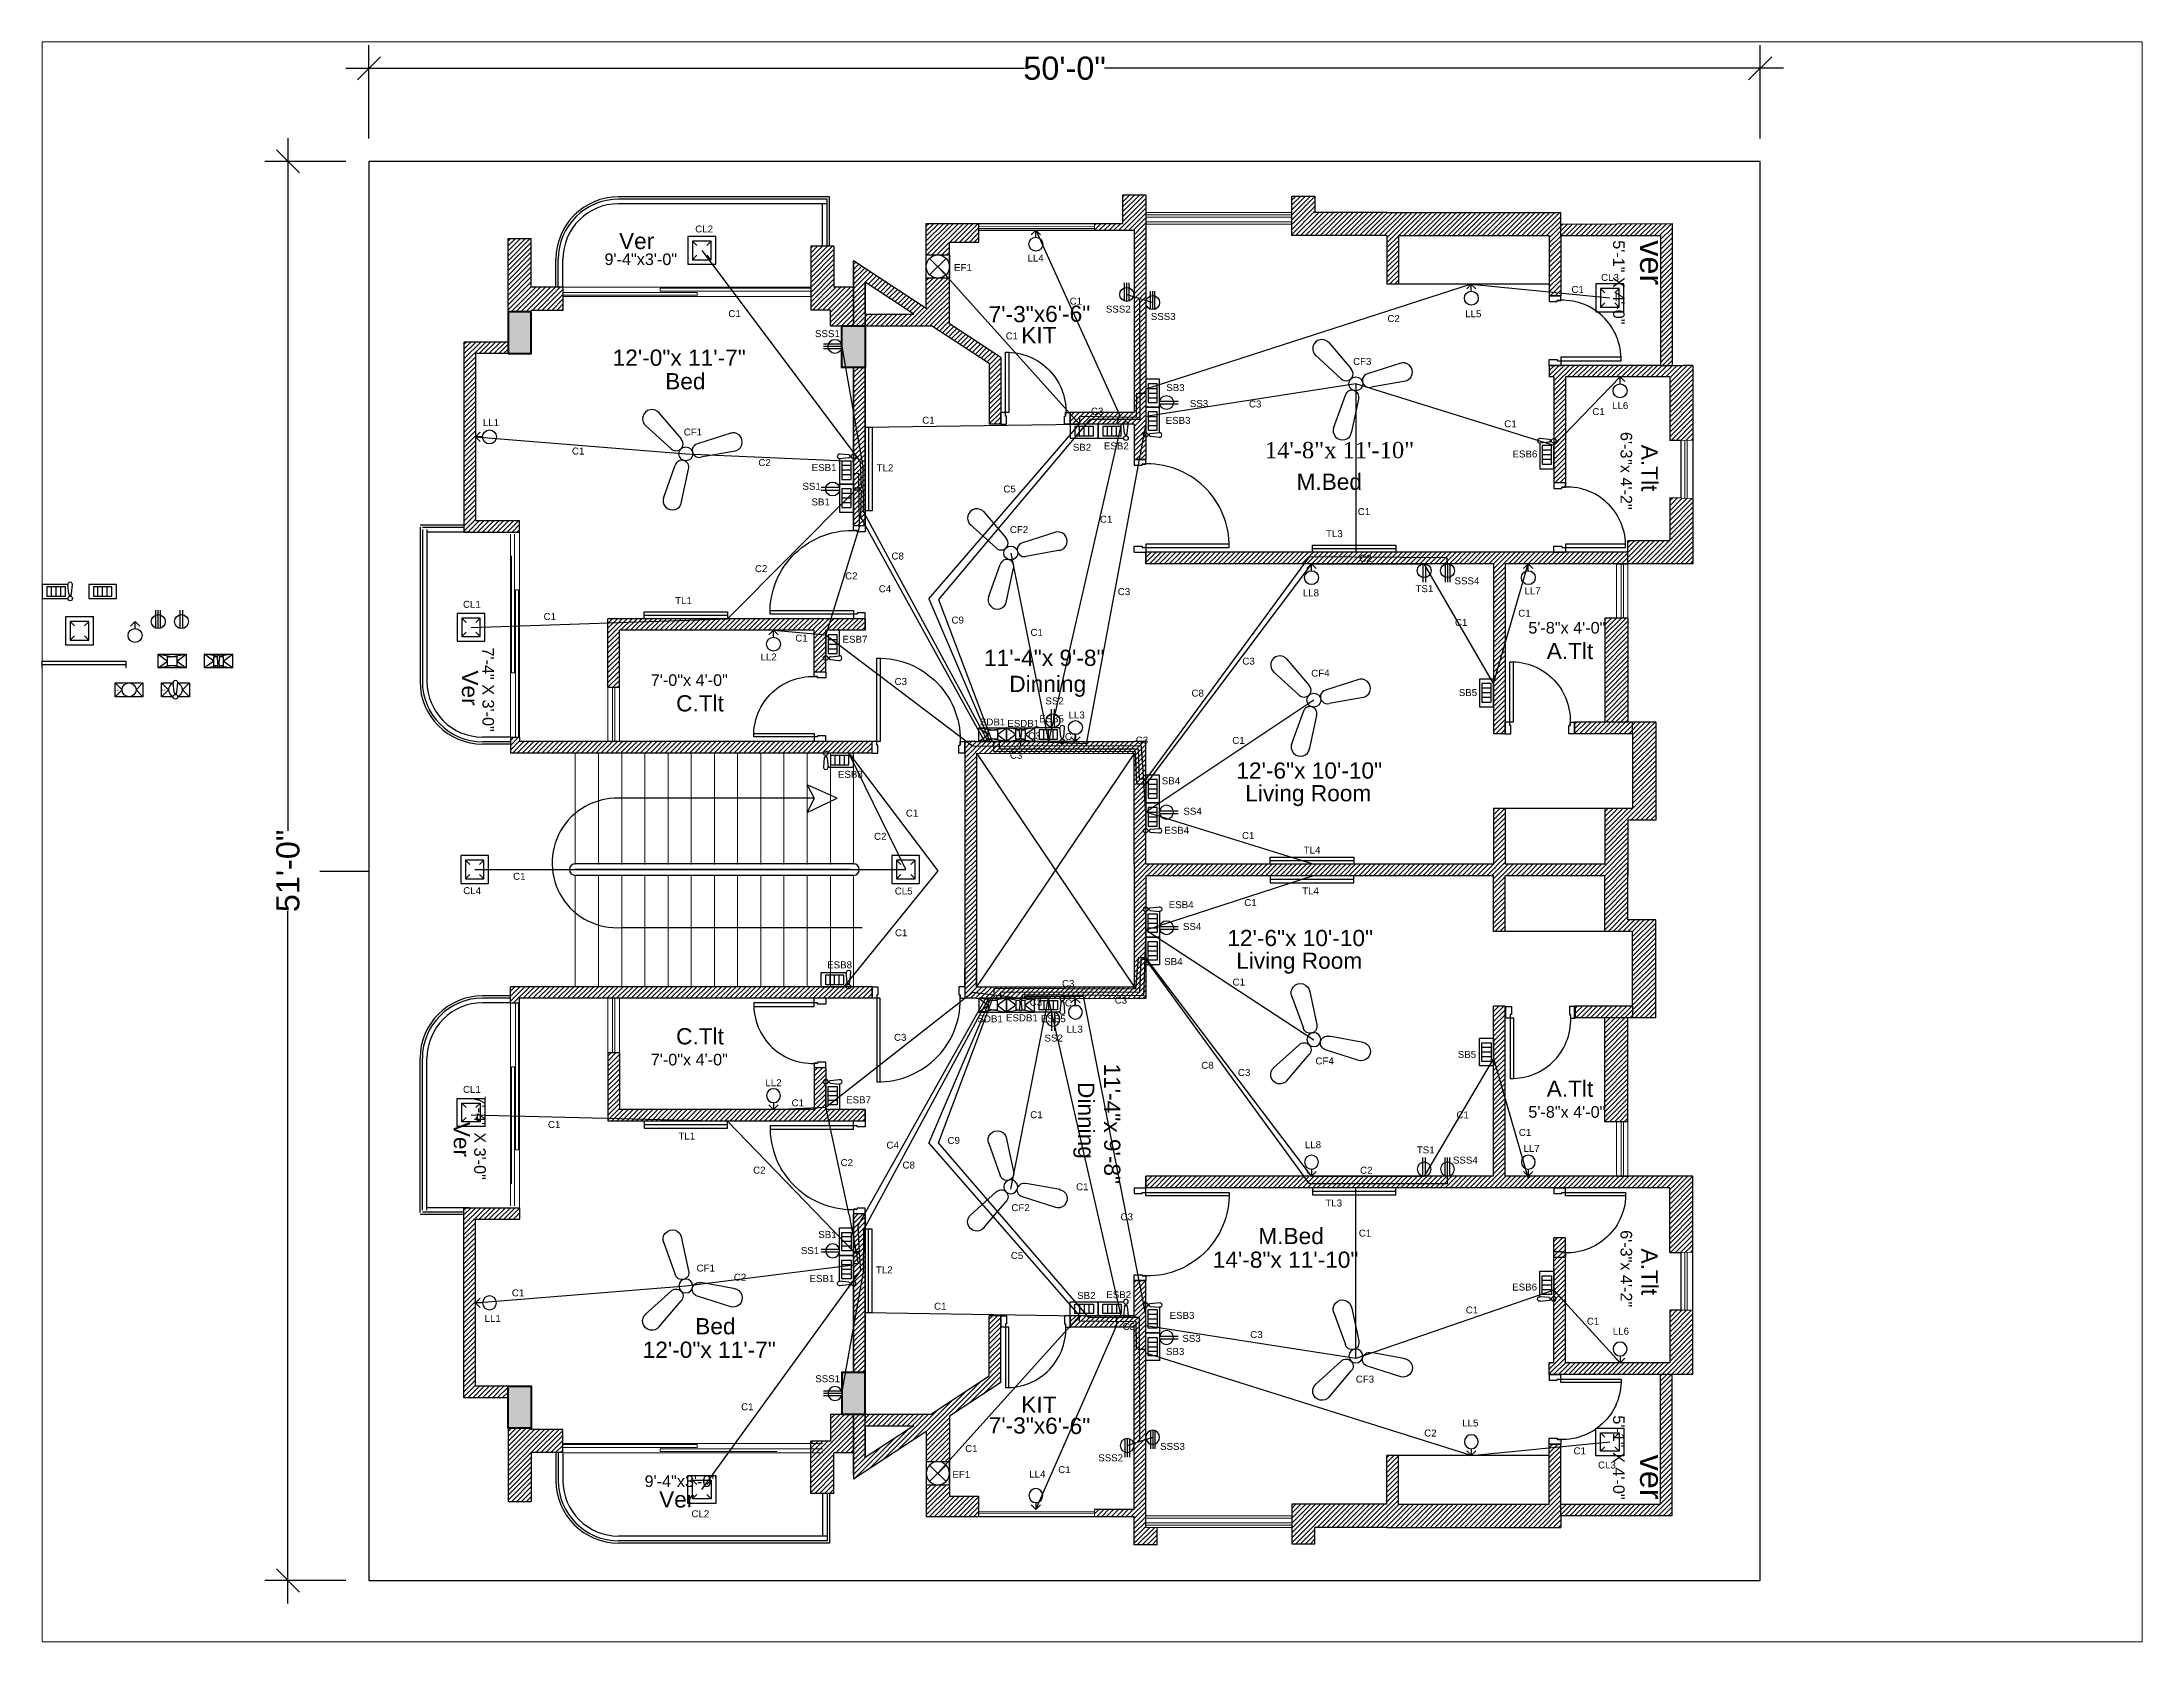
# Paper-space layout 'Layout1' of a CAD drawing. Header units: inches. Extents: x 1.05 to 9.45, y 0.8 to 7.2.
# The model-space entities are those that its viewports show. They can reach past a viewport. Long polylines and large blocks are cut down to what shows.
import ezdxf

# ---------------------------------------------------------------- set-up
doc = ezdxf.new("R2010")
doc.units = ezdxf.units.IN
doc.header["$LTSCALE"] = 4
doc.header["$MEASUREMENT"] = 0
doc.linetypes.add('DASHED2', pattern=[0.375, 0.25, -0.125])
for name, color, linetype in [('Arrow', 4, 'Continuous'), ('door', 54, 'Continuous'), ('door2', 54, 'Continuous'), ('emergency_con_textt', 11, 'DASHED2'), ('EmergencyCondu', 10, 'DASHED2'), ('Fittings', 30, 'Continuous'), ('FittingsText', 31, 'Continuous'), ('FURNITURE', 3, 'Continuous'), ('HATCH', 1, 'Continuous'), ('normal_con_text', 131, 'DASHED2'), ('NormalCondu', 130, 'DASHED2'), ('thr_pin_context', 51, 'DASHED2'), ('three-pin_cons', 50, 'DASHED2'), ('VER', 154, 'Continuous')]:
    doc.layers.add(name, color=color, linetype=linetype)
for name, color, linetype, lineweight in [('column.60', 132, 'Continuous', 80), ('comon line', 230, 'Continuous', 20), ('veranda door', 54, 'Continuous', 15), ('WINDOW', 40, 'Continuous', 18)]:
    doc.layers.add(name, color=color, linetype=linetype, lineweight=lineweight)
doc.layers.add('MES-TEXT', color=250, linetype='Continuous', transparency=0.75)
doc.styles.add('SH-T2', font='times.ttf')
doc.styles.get("Standard").update_dxf_attribs({"font": 'arial.ttf'})
doc.dimstyles.new('details12', dxfattribs={"dimtxt": 10, "dimasz": 10, "dimexe": 10, "dimexo": 10, "dimgap": 0.09, "dimtad": 0, "dimdec": 1, "dimzin": 3, "dimdsep": 46, "dimlunit": 4, "dimtxsty": 'Standard', "dimblk": 'OBLIQUE', "dimcen": 10, "dimdle": 10, "dimclrd": 4, "dimclre": 4, "dimclrt": 7, "dimadec": 0, "dimazin": 0, "dimtfac": 0.5, "dimtdec": 1, "dimtofl": 0, "dimtmove": 0, "dimatfit": 3, "dimfxl": 1, "dimtolj": 1, "dimtzin": 0, "dimarcsym": 0})

psp = doc.layouts.get("Layout1")

msp = doc.modelspace()

# ---------------------------------------------------------------- texts
at = {"layer": 'emergency_con_textt', "ltscale": 4, "char_height": 3, "attachment_point": 1}
for s, insert in [('C1', (4406.58, 924.01)), ('C3', (4483.91, 879.66)), ('C1', (4594, 871.11)), ('C1', (4631.98, 876.38)), ('C1', (4191.91, 859.37)), ('C2', (4272.31, 854.39)), ('C1', (4530.82, 833.24)), ('C1', (4419.63, 829.96)), ('C2', (4309.73, 805.52)), ('C3', (4427.31, 798.73)), ('C1', (4389.67, 781.17)), ('C1', (4288.25, 778.68)), ('C3', (4331.07, 760)), ('C3', (4388.66, 736.51)), ('C1', (4404.5, 736.21)), ('C3', (4435.06, 734.69)), ('C1', (4476.7, 734.56)), ('C1', (4335.94, 703.21)), ('C2', (4322.2, 693.2)), ('C1', (4480.89, 693.55)), ('C1', (4166.53, 675.95)), ('C1', (4481.88, 664.61)), ('C1', (4331.23, 651.62)), ('C1', (4476.84, 630.34)), ('C3', (4389.34, 621.61)), ('C1', (4404.5, 621.34)), ('C3', (4426, 622.56)), ('C3', (4330.8, 606.51)), ('C1', (4286.65, 578.24)), ('C1', (4389.57, 573.14)), ('C2', (4307.77, 552.47)), ('C1', (4409.33, 542.06)), ('C3', (4428.52, 529.1)), ('C1', (4531.27, 522.07)), ('C2', (4261.73, 503.05)), ('C1', (4166, 496.3)), ('C1', (4577.43, 488.93)), ('C1', (4629.61, 484.08)), ('C3', (4484.45, 478.32)), ('C1', (4401.64, 420.05))]:
    msp.add_mtext_dynamic_manual_height_columns(s, width=6.7682, gutter_width=1, heights=[3.32], dxfattribs=dict(at, insert=insert))
at = {"layer": 'FittingsText', "ltscale": 4, "char_height": 3, "attachment_point": 1}
for s, width, heights, insert in [('CL2', 9.457, [0], (4245.07, 955.14)), ('LL4', 9.457, [0], (4388.39, 942.58)), ('EF1', 9.457, [0], (4356.7, 938.49)), ('CL3', 9.457, [0], (4635.74, 934.26)), ('SSS2', 9.457, [0], (4422.18, 920.59)), ('SSS3', 9.457, [0], (4441.56, 917.41)), ('LL5', 9.457, [0], (4577.15, 918.58)), ('SSS1', 9.457, [0], (4296.74, 910)), ('CF3', 9.457, [0], (4528.79, 898.02)), ('SB3', 6.7682, [3.32], (4448.24, 886.72)), ('SS3', 6.7682, [3.32], (4458.4, 879.86)), ('LL6', 9.457, [0], (4640.5, 878.98)), ('LL1', 9.457, [0], (4153.47, 871.66)), ('ESB3', 6.7682, [3.32], (4447.97, 872.59)), ('CF1', 9.457, [0], (4240.14, 867.58)), ('SB2', 6.7682, [3.32], (4407.92, 861)), ('ESB2', 6.7682, [3.32], (4421.33, 861.57)), ('ESB1', 6.7682, [3.32], (4295.31, 852.26)), ('TL2', 9.457, [0], (4323.32, 852.11)), ('ESB6', 6.7682, [3.32], (4597.56, 858.1)), ('SS1', 6.7682, [3.32], (4291.32, 844.15)), ('SB1', 6.7682, [3.32], (4295.23, 837.41)), ('CF2', 9.457, [0], (4380.77, 825.48)), ('TL3', 9.457, [0], (4517.14, 823.73)), ('LL8', 9.457, [0], (4507.12, 798.19)), ('TS1', 6.7682, [3.32], (4555.72, 800.02)), ('SSS4', 9.457, [0], (4572.56, 803.38)), ('LL7', 9.457, [0], (4602.72, 799.07)), ('CL1', 9.457, [0], (4144.93, 793.26)), ('TL1', 9.457, [0], (4236.41, 794.86)), ('LL2', 9.457, [0], (4273.22, 770.55)), ('ESB7', 6.7682, [3.32], (4308.62, 778.18)), ('CF4', 9.457, [0], (4510.76, 763.56)), ('SB5', 6.7682, [3.32], (4574.38, 755.2)), ('ESB5', 6.7682, [3.32], (4393.39, 743.88)), ('SS2', 6.7682, [3.32], (4396.11, 751.59)), ('LL3', 9.457, [0], (4406.09, 745.53)), ('SDB1', 9.457, [0], (4367.85, 742.51)), ('ESDB1', 9.457, [0], (4379.68, 741.88)), ('ESB8', 6.7682, [3.32], (4306.63, 719.94)), ('SB4', 6.7682, [3.32], (4446.29, 717.14)), ('SS4', 6.7682, [3.32], (4455.64, 704.02)), ('ESB4', 6.7682, [3.32], (4447.38, 695.81)), ('TL4', 9.457, [0], (4507.5, 687.27)), ('CL4', 9.457, [0], (4145.04, 669.77)), ('CL5', 9.457, [0], (4331.14, 669.62)), ('ESB4', 6.7682, [3.32], (4449.29, 663.72)), ('TL4', 9.457, [0], (4506.84, 669.65)), ('SS4', 6.7682, [3.32], (4455.42, 654.32)), ('ESB8', 6.7682, [3.32], (4301.99, 637.77)), ('SB4', 6.7682, [3.32], (4447.34, 639.17)), ('SDB1', 9.457, [0], (4366.8, 614.5)), ('ESDB1', 9.457, [0], (4379.11, 614.93)), ('ESB5', 6.7682, [3.32], (4394.18, 614.53)), ('LL3', 9.457, [0], (4405.23, 610.01)), ('SS2', 6.7682, [3.32], (4395.71, 606.19)), ('SB5', 6.7682, [3.32], (4573.95, 599.11)), ('CF4', 9.457, [0], (4512.57, 596.33)), ('CL1', 9.457, [0], (4144.93, 584.06)), ('LL2', 9.457, [0], (4275.34, 586.93)), ('ESB7', 6.7682, [3.32], (4310.16, 579.57)), ('TL1', 9.457, [0], (4237.84, 563.94)), ('LL8', 9.457, [0], (4508.01, 560.17)), ('TS1', 6.7682, [3.32], (4556.28, 557.95)), ('SSS4', 9.457, [0], (4571.87, 553.56)), ('LL7', 9.457, [0], (4602.29, 558.62)), ('TL3', 9.457, [0], (4516.85, 535.06)), ('CF2', 9.457, [0], (4381.45, 533.05)), ('SB1', 6.7682, [3.32], (4298.15, 521.47)), ('SS1', 6.7682, [3.32], (4290.64, 514.55)), ('CF1', 9.457, [0], (4245.68, 506.99)), ('ESB1', 6.7682, [3.32], (4294.37, 502.49)), ('TL2', 9.457, [0], (4323, 506.22)), ('ESB6', 6.7682, [3.32], (4597.44, 498.82)), ('SB2', 6.7682, [3.32], (4409.8, 495.15)), ('ESB2', 6.7682, [3.32], (4422.37, 495.53)), ('LL1', 9.457, [0], (4154.27, 485.3)), ('ESB3', 6.7682, [3.32], (4449.67, 486.59)), ('SB3', 6.7682, [3.32], (4448.11, 471)), ('SS3', 6.7682, [3.32], (4455.17, 476.67)), ('LL6', 9.457, [0], (4640.81, 479.78)), ('SSS1', 9.457, [0], (4296.86, 459.28)), ('CF3', 9.457, [0], (4529.98, 459.11)), ('LL5', 9.457, [0], (4575.86, 440.18)), ('SSS3', 9.457, [0], (4445.56, 430.1)), ('EF1', 9.457, [0], (4356, 417.97)), ('LL4', 9.457, [0], (4389.12, 418.14)), ('SSS2', 9.457, [0], (4418.91, 425.18)), ('CL3', 9.457, [0], (4634.46, 422.06)), ('CL2', 9.457, [0], (4243.46, 401.02))]:
    msp.add_mtext_dynamic_manual_height_columns(s, width=width, gutter_width=1, heights=heights, dxfattribs=dict(at, insert=insert))
at = {"layer": 'MES-TEXT', "ltscale": 0.3}
for s, insert, char_height, width, attachment_point in [('Ver', (4227.4, 944.88), 6.97, 397, 9), ('9\'-4"x3\'-0"', (4237.27, 938.01), 5, 397, 9), ('5\'-8"x 4\'-0"', (4604.38, 784.16), 5, 80.5, 1), ('{\\fArial|b0|i0|c0|p34;A.Tlt}', (4612.3, 775.14), 7, 80.5, 1), ('{\\fArial|b0|i0|c0|p34;7\'-0"x 4\'-0"}', (4225.91, 761.58), 5, 80.5, 1), ('{\\fArial|b0|i0|c0|p34;C.Tlt}', (4236.83, 752.56), 7, 80.5, 1), ('{\\fArial|b0|i0|c0|p34;C.Tlt}', (4236.83, 601.86), 7, 80.5, 7), ('{\\fArial|b0|i0|c0|p34;7\'-0"x 4\'-0"}', (4225.91, 592.83), 5, 80.5, 7), ('{\\fArial|b0|i0|c0|p34;A.Tlt}', (4612.3, 579.28), 7, 80.5, 7), ('5\'-8"x 4\'-0"', (4604.38, 570.26), 5, 80.5, 7), ('9\'-4"x3\'-0"', (4254.55, 416.08), 5, 397, 3), ('Ver', (4244.68, 409.22), 6.97, 397, 3)]:
    msp.add_mtext(s, dxfattribs=dict(at, insert=insert, char_height=char_height, width=width, attachment_point=attachment_point))
for s, insert, char_height, width, attachment_point, rotation in [('{\\H2x;ver\\P}5\'-1" X 4\'-0"', (4662.58, 948.78), 5, 56.8402, 1, 270), ('7\'-3"x6\'-6"', (4371.61, 920.32), 7, 80.5, 1, 0.42099), ('KIT', (4385.66, 911.28), 7, 80.5, 1, 0.42099), ('6\'-3{\\H0.05x;/2}"x 4\'-2"', (4644.08, 832.56), 5, 80.5, 9, 270), ('{\\fArial|b0|i0|c0|p34;A.Tlt}', (4653.1, 840.48), 7, 80.5, 9, 270), ('7\'-4" X 3\'-0"', (4158.31, 773.12), 5, 397, 1, 270), ('Ver', (4151.45, 763.25), 6.97, 397, 1, 270), ('7\'-4" X 3\'-0"', (4154.76, 543.53), 5, 397, 3, 270), ('Ver', (4147.9, 553.4), 6.97, 397, 3, 270), ('6\'-3"x 4\'-2"', (4644.08, 521.86), 5, 80.5, 7, 270), ('{\\fArial|b0|i0|c0|p34;A.Tlt}', (4653.1, 513.94), 7, 80.5, 7, 270), ('KIT', (4385.66, 443.13), 7, 80.5, 7, 359.57901), ('7\'-3"x6\'-6"', (4371.61, 434.1), 7, 80.5, 7, 359.57901), ('{\\H2x;ver\\P}          5\'-1" X 4\'-0"', (4662.58, 405.64), 5, 56.8402, 3, 270)]:
    msp.add_mtext(s, dxfattribs=dict(at, insert=insert, char_height=char_height, width=width, attachment_point=attachment_point, rotation=rotation))
at = {"layer": 'MES-TEXT', "ltscale": 0.05, "char_height": 7}
for s, insert, width, attachment_point in [('12\'-0"x 11\'-7"', (4266.89, 901.63), 172, 3), ('Bed', (4249.53, 891.48), 172, 3), ('M.Bed', (4532.65, 848.12), 172, 3), ('11\'-4"x 9\'-8"', (4369.65, 765.09), 172, 7), ('Dinning', (4380.53, 751.84), 172, 7), ('12\'-6"x 10\'-10"', (4541.33, 723.58), 172, 3), ('Living Room', (4536.66, 713.8), 53.1065, 3), ('12\'-6"x 10\'-10"', (4537.43, 651.35), 172, 3), ('Living Room', (4532.75, 641.56), 53.1065, 3), ('M.Bed', (4516.19, 515.72), 172, 9), ('14\'-8"x 11\'-10"', (4531.13, 505.51), 172, 9), ('Bed', (4262.48, 476.82), 172, 9), ('12\'-0"x 11\'-7"', (4279.84, 466.67), 172, 9)]:
    msp.add_mtext(s, dxfattribs=dict(at, insert=insert, width=width, attachment_point=attachment_point))
at = {"layer": 'MES-TEXT', "ltscale": 0.05, "insert": (4555.17, 861.78), "char_height": 7, "width": 172, "attachment_point": 3, "style": 'SH-T2'}
msp.add_mtext('\\A1;14\'-8"x 11\'-10"', dxfattribs=at)
at = {"layer": 'MES-TEXT', "ltscale": 0.05, "char_height": 7, "width": 172, "attachment_point": 9, "rotation": 270}
for s, insert in [('11\'-4"x 9\'-8"', (4421.33, 541.73)), ('Dinning', (4408.08, 552.6))]:
    msp.add_mtext(s, dxfattribs=dict(at, insert=insert))
at = {"layer": 'normal_con_text', "ltscale": 4, "char_height": 3, "attachment_point": 1}
for s, insert in [('C1', (4622.98, 929.05)), ('C1', (4259.39, 918.63)), ('C2', (4543.61, 916.5)), ('C1', (4379, 909.02)), ('C1', (4342.98, 872.66)), ('C3', (4415.74, 876.55)), ('C5', (4377.98, 843)), ('C2', (4270.84, 808.64)), ('C2', (4531.47, 813.1)), ('C4', (4324.23, 799.96)), ('C1', (4179.69, 788)), ('C1', (4600.04, 789.42)), ('C1', (4572.74, 785.45)), ('C3', (4481.06, 768.75)), ('C3', (4380.81, 728.14)), ('C3', (4403.27, 629.75)), ('C3', (4479.12, 591.34)), ('C1', (4573.36, 573.08)), ('C1', (4181.56, 568.93)), ('C1', (4600.3, 565.51)), ('C4', (4327.57, 560.04)), ('C2', (4270.06, 549.24)), ('C2', (4531.8, 549.18)), ('C5', (4381.2, 512.4)), ('C1', (4348.09, 490.55)), ('C3', (4429.43, 481.83)), ('C1', (4264.88, 447.18)), ('C2', (4559.47, 435.85)), ('C1', (4361.5, 429.18)), ('C1', (4623.88, 428.18))]:
    msp.add_mtext_dynamic_manual_height_columns(s, width=6.7682, gutter_width=1, heights=[3.32], dxfattribs=dict(at, insert=insert))
at = {"layer": 'thr_pin_context', "ltscale": 4, "char_height": 3, "attachment_point": 1}
for s, insert in [('C8', (4329.73, 814.08)), ('C9', (4355.62, 786.47)), ('C8', (4459.12, 754.96)), ('C8', (4463.33, 594.44)), ('C9', (4353.88, 562.03)), ('C8', (4334.48, 551.43))]:
    msp.add_mtext_dynamic_manual_height_columns(s, width=6.7682, gutter_width=1, heights=[3.32], dxfattribs=dict(at, insert=insert))

# ---------------------------------------------------------------- blocks, each defined once
blk = doc.blocks.new('D3')
at = {"layer": 'FURNITURE', "linetype": 'Continuous'}
for p, q in [((-30, 0), (-30, 5)), ((-28, 5), (-30, 5)), ((-30, 0), (-27.5, 0)), ((-28, 3.5), (-28, 5)), ((-27.5, 3.5), (-28, 3.5)), ((-27.5, 0), (-27.5, 3.5)), ((-2.5, 0), (-2.5, 3.5)), ((-2.5, 3.5), (-2, 3.5)), ((0, 0), (-2.5, 0)), ((-2, 5), (0, 5)), ((-2, 3.5), (-2, 5)), ((0, 0), (0, 5))]:
    blk.add_line(p, q, dxfattribs=at)
blk.add_lwpolyline([(-3.5, 31), (-3.5, 5), (-2, 5), (-2, 31)], close=True, dxfattribs=at)
blk.add_arc((-2.75, 5.67), 25.34, 88.30414, 184.90787, dxfattribs=at)
blk = doc.blocks.new('A$C074A1D5E')
at = {"linetype": 'Continuous'}
for p, q in [((-38, 5), (-40, 5)), ((-40, 0), (-40, 5)), ((-40, 0), (-37.5, 0)), ((-38, 3.5), (-38, 5)), ((-37.5, 3.5), (-38, 3.5)), ((-37.5, 0), (-37.5, 3.5)), ((-2.5, 3.5), (-2, 3.5)), ((-2.5, 0), (-2.5, 3.5)), ((0, 0), (-2.5, 0)), ((-2, 3.5), (-2, 5)), ((-2, 5), (0, 5)), ((0, 0), (0, 5))]:
    blk.add_line(p, q, dxfattribs=at)
blk.add_lwpolyline([(-3.5, 41), (-3.5, 5), (-2, 5), (-2, 41)], close=True, dxfattribs=at)
blk.add_arc((-2.75, 5.69), 35.32, 88.7832, 183.55508, dxfattribs=at)
blk = doc.blocks.new('_Oblique')
at = {"color": 0, "lineweight": -2}
blk.add_line((-0.5, -0.5), (0.5, 0.5), dxfattribs=at)
blk = doc.blocks.new('*D20')
at = {"layer": 'Defpoints', "color": 0, "ltscale": 10, "transparency": 16777216}
for p in [(4104.37, 982.79), (4069.43, 370.79), (4104.37, 370.79)]:
    blk.add_point(p, dxfattribs=at)
at = {"layer": 'HATCH', "color": 4, "lineweight": -2, "ltscale": 10, "transparency": 16777216}
for p, q in [((4069.43, 992.79), (4069.43, 694.06)), ((4094.37, 982.79), (4059.43, 982.79)), ((4069.43, 360.79), (4069.43, 659.53)), ((4094.37, 370.79), (4059.43, 370.79))]:
    blk.add_line(p, q, dxfattribs=at)
at = {"layer": 'HATCH', "color": 4, "lineweight": -2, "ltscale": 10, "transparency": 16777216, "xscale": 10, "yscale": 10, "zscale": 10}
for p, rotation in [((4069.43, 982.79), 90), ((4069.43, 370.79), 270)]:
    blk.add_blockref('_Oblique', p, dxfattribs=dict(at, rotation=rotation))
at = {"layer": 'HATCH', "color": 7, "ltscale": 10, "transparency": 16777216, "insert": (4069.43, 676.79), "char_height": 10, "attachment_point": 5, "rotation": 90}
blk.add_mtext('\\A1;51\'-0"', dxfattribs=at)
blk = doc.blocks.new('*D21')
at = {"layer": 'Defpoints', "color": 0, "ltscale": 10, "transparency": 16777216}
for p in [(4104.37, 1022.93), (4104.37, 982.71), (4704.37, 982.71)]:
    blk.add_point(p, dxfattribs=at)
at = {"layer": 'HATCH', "color": 4, "lineweight": -2, "ltscale": 10, "transparency": 16777216}
for p, q in [((4104.37, 992.71), (4104.37, 1032.93)), ((4704.37, 992.71), (4704.37, 1032.93)), ((4094.37, 1022.93), (4387.11, 1022.93)), ((4714.37, 1022.93), (4421.64, 1022.93))]:
    blk.add_line(p, q, dxfattribs=at)
at = {"layer": 'HATCH', "color": 4, "lineweight": -2, "ltscale": 10, "transparency": 16777216, "xscale": 10, "yscale": 10, "zscale": 10, "rotation": 180}
blk.add_blockref('_Oblique', (4104.37, 1022.93), dxfattribs=at)
at = {"layer": 'HATCH', "color": 4, "lineweight": -2, "ltscale": 10, "transparency": 16777216, "xscale": 10, "yscale": 10, "zscale": 10}
blk.add_blockref('_Oblique', (4704.37, 1022.93), dxfattribs=at)
at = {"layer": 'HATCH', "color": 7, "ltscale": 10, "transparency": 16777216, "insert": (4404.37, 1022.93), "char_height": 10, "attachment_point": 5}
blk.add_mtext('\\A1;50\'-0"', dxfattribs=at)
blk = doc.blocks.new('SDB_1')
for p, q in [((0, 0), (0, 6)), ((0, 6), (12, 6)), ((0, 6), (4, 3)), ((0, 6), (6, 5)), ((0, 0), (4, 3)), ((6, 1), (0, 0)), ((12, 0), (0, 0)), ((4, 1), (4, 5)), ((4, 5), (8, 5)), ((8, 1), (4, 1)), ((6, 5), (12, 6)), ((12, 0), (6, 1)), ((8, 3), (12, 6)), ((8, 5), (8, 1)), ((8, 3), (12, 0)), ((12, 6), (12, 0))]:
    blk.add_line(p, q)
at = {"insert": (4, 5), "char_height": 0.5, "attachment_point": 1}
blk.add_mtext_dynamic_manual_height_columns('SDB', width=2, gutter_width=12.5, heights=[1], dxfattribs=at)
blk = doc.blocks.new('TubeLight1')
for p, q in [((0, 0), (0, 3)), ((0, 3), (36, 3)), ((0, 1.5), (36, 1.5)), ((36, 3), (36, 0))]:
    blk.add_line(p, q)
blk = doc.blocks.new('WallLight1')
for p, q in [((0, 0), (-2, -2)), ((0, -3), (0, 0)), ((0, 0), (2, -2))]:
    blk.add_line(p, q)
blk.add_circle((0, -6), 3)
blk = doc.blocks.new('ESDB1')
for p, q in [((0, 0), (0, 6)), ((0, 6), (12, 6)), ((4, 3), (0, 6)), ((5.51, 5.08), (0, 6)), ((4, 3), (0, 0)), ((0, 0), (5.51, 0.92)), ((12, 0), (0, 0)), ((4, 1), (4, 5)), ((4, 5), (5.5, 5)), ((5.5, 1), (4, 1)), ((5.75, 2), (5.5, 5)), ((6.25, 2), (6.5, 5)), ((12, 6), (6.49, 5.08)), ((6.49, 0.92), (12, 0)), ((6.5, 5), (8, 5)), ((8, 1), (6.5, 1)), ((8, 3), (12, 6)), ((8, 5), (8, 1)), ((12, 0), (8, 3)), ((12, 6), (12, 0))]:
    blk.add_line(p, q)
blk.add_circle((6, 1), 0.5)
for centre, radius, start, end in [((6, 5), 0.5, 350.47272, 189.52728), ((6, 2), 0.25, 180, 0)]:
    blk.add_arc(centre, radius, start, end)
at = {"insert": (4, 5), "char_height": 0.5, "attachment_point": 1}
blk.add_mtext_dynamic_manual_height_columns('\\pxr0.2;ESDB', width=2, gutter_width=12.5, heights=[0], dxfattribs=at)
blk = doc.blocks.new('Three-Pin_1')
for p, q in [((-1, 0.17), (-1, 8)), ((0, 0), (0, 8)), ((1, 0.17), (1, 8))]:
    blk.add_line(p, q)
blk.add_circle((0, 3), 3)
blk = doc.blocks.new('Two-Pin_1')
for p, q in [((-0.6, 0.06), (-0.6, 8)), ((0.6, 0.06), (0.6, 8))]:
    blk.add_line(p, q)
blk.add_circle((0, 3), 3)
blk = doc.blocks.new('CeilingLight1')
for p, q in [((6, 6), (-6, 6)), ((-6, 6), (-6, -6)), ((4, 4), (-4, 4)), ((-4, 4), (-4, -4)), ((-4, 4), (-2.12, 2.12)), ((4, 4), (2.12, 2.12)), ((4, -4), (4, 4)), ((6, -6), (6, 6)), ((-6, -6), (6, -6)), ((-2.12, -2.12), (-4, -4)), ((-4, -4), (4, -4)), ((2.12, -2.12), (4, -4))]:
    blk.add_line(p, q)
blk = doc.blocks.new('SwitchBoard1')
for p, q in [((12, 6), (0, 6)), ((0, 6), (0, 0)), ((0, 0), (12, 0)), ((10, 5), (2, 5)), ((2, 5), (2, 1)), ((2, 1), (10, 1)), ((4, 1), (4, 5)), ((6, 1), (6, 5)), ((8, 1), (8, 5)), ((10, 1), (10, 5)), ((12, 0), (12, 6))]:
    blk.add_line(p, q)
blk = doc.blocks.new('ESwitchBoard1')
for p, q in [((11, 6), (0, 6)), ((0, 6), (0, 0)), ((0, 0), (11, 0)), ((10, 5), (2, 5)), ((2, 5), (2, 1)), ((2, 1), (10, 1)), ((4, 1), (4, 5)), ((6, 1), (6, 5)), ((8, 1), (8, 5)), ((10, 1), (10, 5)), ((11.4, 2), (11, 6)), ((12, 1), (12, 1.4)), ((12.6, 2), (13, 6))]:
    blk.add_line(p, q)
blk.add_circle((12, 0), 1)
for centre, radius, start, end in [((12, 6), 1, 348.57881, 191.42119), ((12, 2), 0.6, 180, 0)]:
    blk.add_arc(centre, radius, start, end)
blk = doc.blocks.new('MainDist1')
for p, q in [((0, 0), (0, 6)), ((0, 6), (12, 6)), ((0, 6), (3, 3)), ((3, 3), (0, 0)), ((12, 0), (0, 0)), ((12, 6), (9, 3)), ((9, 3), (12, 0)), ((12, 6), (12, 0))]:
    blk.add_line(p, q)
blk.add_circle((6, 3), 3)
at = {"insert": (0, 3), "char_height": 0.5, "attachment_point": 1}
blk.add_mtext_dynamic_manual_height_columns('MDB', width=2, gutter_width=12.5, heights=[0], dxfattribs=at)
blk = doc.blocks.new('EMainDist1')
for p, q in [((0, 0), (0, 6)), ((0, 6), (5, 6)), ((0, 6), (3, 3)), ((3, 3), (0, 0)), ((5, 0), (0, 0)), ((5.4, 2), (5, 6)), ((6.6, 2), (7, 6)), ((7, 6), (12, 6)), ((12, 0), (7, 0)), ((12, 6), (9, 3)), ((9, 3), (12, 0)), ((12, 6), (12, 0))]:
    blk.add_line(p, q)
blk.add_circle((6, 0), 1)
for centre, radius, start, end in [((6, 3), 3, 109.13577, 250.81186), ((6, 6), 1, 348.57881, 191.42119), ((6, 2), 0.6, 180, 0), ((6, 3), 3, 289.18814, 70.86423)]:
    blk.add_arc(centre, radius, start, end)
at = {"insert": (0, 3), "char_height": 0.5, "attachment_point": 1}
blk.add_mtext_dynamic_manual_height_columns('EMDB', width=2, gutter_width=12.5, heights=[0], dxfattribs=at)
blk = doc.blocks.new('CeilingFan2')
for p, q in [((-17.47, 12.32), (-6.33, 2.23)), ((-11.72, 17.88), (-2.01, 6.4)), ((19.4, 8.97), (5.09, 4.37)), ((21.34, 1.21), (6.55, -1.46)), ((-9.62, -19.09), (-4.53, -4.94)), ((-1.93, -21.29), (1.23, -6.59))]:
    blk.add_line(p, q)
blk.add_circle((0, 0), 3)
for centre, radius, start, end in [((-14.6, 15.1), 4, 36.40809, 231.66439), ((20.37, 5.09), 4, 276.40809, 111.66439), ((-4.17, 4.31), 3, 224.03624, 44.03624), ((5.82, 1.46), 3, 104.03624, 284.03624), ((-1.65, -5.77), 3, 344.03624, 164.03624), ((-5.78, -20.19), 4, 156.40809, 351.66439)]:
    blk.add_arc(centre, radius, start, end)
blk = doc.blocks.new('ExhaustFan1')
for p, q in [((-10, 5), (-10, 10)), ((-10, 10), (-5, 10)), ((-5, 10), (0, 10)), ((0, 10), (0, 5)), ((-10, 0), (-10, 5)), ((-5, 0), (-10, 0)), ((-8.54, 1.46), (-1.46, 8.54)), ((-1.46, 1.46), (-8.54, 8.54)), ((0, 0), (-5, 0)), ((0, 5), (0, 0))]:
    blk.add_line(p, q)
blk.add_circle((-5, 5), 5)

# ---------------------------------------------------------------- dimensions: what is measured, and where the dimension line sits
at = {"layer": 'HATCH', "ltscale": 10}
dim = msp.add_linear_dim(base=(4104.37, 1022.93), p1=(4704.37, 982.71), p2=(4104.37, 982.71), dimstyle='details12', dxfattribs=at)
dim.commit()
dim.dimension.update_dxf_attribs({"geometry": '*D21', "text_midpoint": (4404.37, 1022.93)})
dim = msp.add_linear_dim(base=(4069.43, 370.79), p1=(4104.37, 982.79), p2=(4104.37, 370.79), angle=90, dimstyle='details12', dxfattribs=at)
dim.commit()
dim.dimension.update_dxf_attribs({"geometry": '*D20', "text_midpoint": (4069.43, 676.79)})

# ---------------------------------------------------------------- hatches: boundary and pattern name
at = {"layer": 'HATCH', "true_color": 0xf7abae}
h = msp.add_hatch(dxfattribs=at)
h.set_pattern_fill('ANSI31', color=241, scale=12)
h.paths.add_polyline_path([(4150.36, 899.87), (4164.36, 899.87), (4164.36, 904.87), (4145.36, 904.87), (4145.36, 822.87), (4169.36, 822.87), (4169.36, 827.87), (4150.36, 827.87)])
h.paths.add_polyline_path([(4174.36, 949.56), (4164.36, 949.56), (4164.36, 917.91), (4174.36, 917.91), (4174.36, 918.52), (4188.01, 918.52), (4188.01, 928.53), (4174.36, 928.53)])
h.paths.add_polyline_path([(4313.36, 928.56), (4304.93, 928.56), (4304.93, 946.2), (4294.93, 946.2), (4294.93, 918.56), (4303.36, 918.56), (4303.36, 911.91), (4313.36, 911.91)])
h.paths.add_polyline_path([(4318.36, 930.69), (4339.33, 916.91), (4318.36, 916.91), (4318.36, 911.91), (4346.94, 911.91), (4371.83, 895.57), (4371.83, 888.71), (4376.83, 888.71), (4376.83, 893.91), (4376.83, 898.26), (4313.36, 939.95), (4313.36, 911.91), (4318.36, 911.91), (4318.36, 914.7), (4318.36, 917.91)])
h.paths.add_polyline_path([(4367.37, 948.01), (4367.43, 956.06), (4344.73, 956.06), (4344.71, 919.36), (4354.71, 912.79), (4354.72, 932.42), (4344.72, 932.42), (4344.72, 942.42), (4354.72, 942.42), (4354.72, 948.01)])
h.paths.add_polyline_path([(4318.36, 893.91), (4313.36, 893.91), (4313.36, 825.56), (4318.36, 825.56)])
h.paths.add_polyline_path([(4376.83, 888.71), (4371.83, 888.71), (4371.83, 874.45), (4376.83, 874.45)])
h.paths.add_polyline_path([(4376.83, 874.45), (4371.83, 874.45), (4371.83, 869.45), (4376.83, 869.45)])
h.paths.add_polyline_path([(4439.36, 962.06), (4439.36, 953.03), (4434.36, 953.03), (4434.36, 874.45), (4406.83, 874.45), (4406.83, 869.45), (4434.36, 869.45), (4434.36, 854.27), (4439.36, 854.27)])
h.paths.add_polyline_path([(4429.36, 956.06), (4417.25, 956.06), (4417.28, 953.06), (4429.36, 953.06), (4439.33, 953.06), (4439.36, 968.28), (4429.36, 968.28)])
h.paths.add_polyline_path([(4543.36, 960.78), (4512.36, 960.78), (4512.36, 967.84), (4502.36, 967.84), (4502.36, 950.78), (4543.36, 950.78)])
h.paths.add_polyline_path([(4666.35, 955.77), (4618.36, 955.82), (4618.36, 960.78), (4543.36, 960.78), (4543.36, 955.78), (4543.36, 929.81), (4548.36, 929.81), (4548.36, 950.78), (4613.36, 950.78), (4613.36, 924.81), (4618.36, 924.81), (4618.36, 950.78), (4661.36, 950.78), (4661.36, 894.81), (4613.36, 894.81), (4613.36, 889.81), (4615.36, 889.81), (4615.36, 844.27), (4620.36, 844.27), (4620.36, 889.81), (4665.36, 889.81), (4665.36, 862.44), (4675.36, 862.57), (4675.36, 894.81), (4666.47, 894.81)])
h.paths.add_polyline_path([(4675.36, 837.46), (4665.36, 837.57), (4665.36, 819.27), (4647.36, 819.27), (4647.36, 814.27), (4439.36, 814.27), (4439.36, 809.27), (4675.36, 809.27)])
h.paths.add_polyline_path([(4594.36, 809.27), (4589.36, 809.27), (4589.36, 740.96), (4594.36, 740.96)])
h.paths.add_polyline_path([(4594.36, 740.96), (4589.36, 740.96), (4589.36, 735.96), (4594.36, 735.96)])
h.paths.add_polyline_path([(4659.36, 740.96), (4647.36, 740.96), (4647.36, 785.84), (4637.36, 785.84), (4637.36, 740.96), (4624.36, 740.96), (4624.36, 735.96), (4649.36, 735.96), (4649.36, 703.71), (4637.36, 703.71), (4637.36, 679.71), (4647.36, 679.71), (4647.36, 698.71), (4659.36, 698.71)])
h.paths.add_polyline_path([(4594.36, 703.71), (4589.36, 703.71), (4589.36, 698.71), (4594.36, 698.71)], flags=17)
h.paths.add_polyline_path([(4594.36, 698.71), (4589.36, 698.71), (4589.36, 679.71), (4439.36, 679.71), (4439.36, 732.58), (4434.36, 732.58), (4366.36, 732.56), (4361.34, 732.56), (4361.34, 727.56), (4361.35, 727.56), (4361.36, 634.71), (4361.36, 626.86), (4361.34, 621.86), (4366.36, 621.86), (4434.36, 621.82), (4434.99, 621.83), (4439.36, 621.82), (4439.36, 674.71), (4589.36, 674.71), (4589.36, 655.71), (4594.36, 655.71), (4594.36, 674.71), (4647.36, 674.71), (4647.36, 679.71), (4642.36, 679.71), (4594.36, 679.71)])
h.paths.add_polyline_path([(4434.36, 679.71), (4434.36, 674.71), (4434.36, 626.76), (4366.36, 626.85), (4366.36, 634.71), (4366.36, 727.55), (4434.36, 727.42)], flags=16)
h.paths.add_polyline_path([(4594.36, 655.71), (4589.36, 655.71), (4589.36, 650.71), (4594.36, 650.71)], flags=17)
h.paths.add_polyline_path([(4647.36, 674.71), (4637.36, 674.71), (4637.36, 650.71), (4649.36, 650.71), (4649.36, 618.46), (4624.36, 618.46), (4624.36, 613.46), (4637.36, 613.46), (4637.36, 568.58), (4647.36, 568.58), (4647.36, 613.46), (4659.36, 613.46), (4659.36, 655.71), (4647.36, 655.71)])
h.paths.add_polyline_path([(4212.36, 780.56), (4296.36, 780.56), (4296.36, 762.56), (4301.36, 762.56), (4301.36, 780.56), (4318.36, 780.56), (4318.36, 785.56), (4207.36, 785.56), (4207.36, 755.99), (4212.36, 755.99)])
h.paths.add_polyline_path([(4321.34, 732.57), (4169.36, 732.56), (4169.36, 734.49), (4165.36, 734.49), (4165.36, 727.56), (4247.12, 727.56), (4246.36, 727.86), (4247.27, 727.56), (4313.36, 727.56), (4321.34, 727.57)])
h.paths.add_polyline_path([(4439.36, 545.15), (4439.36, 540.15)], flags=0)
h.paths.add_polyline_path([(4675.36, 545.15), (4439.36, 545.15), (4439.36, 540.15), (4665.36, 540.15), (4665.36, 512.21), (4675.36, 512.35)])
h.paths.add_polyline_path([(4594.36, 618.46), (4589.36, 618.46), (4589.36, 613.46), (4594.36, 613.46)])
h.paths.add_polyline_path([(4594.36, 613.46), (4589.36, 613.46), (4589.36, 545.15), (4594.36, 545.15)])
h.paths.add_polyline_path([(4620.36, 518.61), (4615.36, 518.61), (4615.36, 510.19), (4618.86, 510.19), (4618.86, 510.16), (4620.36, 510.16)])
h.paths.add_polyline_path([(4620.36, 510.15), (4615.36, 510.15), (4615.36, 464.61), (4613.36, 464.61), (4613.36, 459.61), (4618.36, 459.61), (4661.36, 459.61), (4661.36, 403.64), (4618.36, 403.64), (4618.36, 429.61), (4613.36, 429.61), (4613.36, 424.61), (4613.36, 403.64), (4548.36, 403.64), (4548.36, 424.61), (4543.36, 424.61), (4543.36, 398.64), (4543.36, 393.64), (4618.36, 393.64), (4618.36, 398.68), (4666.24, 398.68), (4666.24, 459.61), (4671.36, 459.61), (4675.36, 459.61), (4675.36, 487.28), (4665.36, 487.3), (4665.36, 464.61), (4620.36, 464.61)])
h.paths.add_polyline_path([(4543.36, 403.64), (4502.36, 403.64), (4502.36, 386.57), (4512.36, 386.57), (4512.36, 393.64), (4543.36, 393.64)])
h.paths.add_polyline_path([(4439.36, 500.15), (4434.36, 500.15), (4434.36, 484.97), (4406.83, 484.97), (4406.83, 479.97), (4434.36, 479.97), (4434.36, 401.36), (4434.36, 386.14), (4439.36, 386.14), (4444.36, 386.14), (4444.36, 393.64), (4439.36, 393.64)])
h.paths.add_polyline_path([(4434.36, 401.36), (4417.32, 401.36), (4417.32, 398.36), (4434.36, 398.36)], flags=17)
h.paths.add_polyline_path([(4367.31, 407.06), (4354.72, 407.06), (4354.72, 411.99), (4344.72, 411.99), (4344.72, 421.99), (4354.72, 421.99), (4354.72, 441.63), (4344.71, 435.05), (4344.73, 398.36), (4367.31, 398.36)])
h.paths.add_polyline_path([(4376.83, 456.15), (4376.83, 460.5), (4376.83, 465.7), (4371.83, 465.7), (4371.83, 458.85), (4346.94, 442.5), (4318.36, 442.5), (4318.36, 439.71), (4318.36, 437.5), (4339.33, 437.5), (4318.36, 423.73), (4318.36, 437.5), (4318.36, 442.5), (4313.36, 442.5), (4313.36, 414.46)])
h.paths.add_polyline_path([(4313.36, 442.5), (4303.36, 442.5), (4303.36, 435.86), (4303.36, 430.86), (4299.93, 430.89), (4294.93, 430.89), (4294.93, 408.22), (4304.93, 408.22), (4304.93, 425.86), (4313.36, 425.86)])
h.paths.add_polyline_path([(4318.36, 528.86), (4313.36, 528.86), (4313.36, 460.5), (4318.36, 460.5)])
h.paths.add_polyline_path([(4376.83, 479.97), (4371.83, 479.97), (4371.83, 465.7), (4376.83, 465.7)])
h.paths.add_polyline_path([(4376.83, 484.97), (4371.83, 484.97), (4371.83, 479.97), (4376.83, 479.97)])
h.paths.add_polyline_path([(4174.36, 425.89), (4188.01, 425.89), (4188.01, 435.9), (4174.36, 435.9), (4174.36, 436.5), (4164.36, 436.5), (4164.36, 404.86), (4174.36, 404.86)])
h.paths.add_polyline_path([(4164.36, 454.54), (4150.36, 454.54), (4150.36, 526.54), (4169.36, 526.54), (4169.36, 531.54), (4145.36, 531.54), (4145.36, 449.54), (4164.36, 449.54)])
h.paths.add_polyline_path([(4318.36, 573.86), (4301.36, 573.86), (4301.36, 591.86), (4296.36, 591.86), (4296.36, 573.86), (4212.36, 573.86), (4212.36, 598.43), (4207.36, 598.43), (4207.36, 568.86), (4318.36, 568.86)])
h.paths.add_polyline_path([(4321.34, 626.86), (4165.36, 626.86), (4165.36, 619.93), (4169.36, 619.93), (4169.36, 621.86), (4207.36, 621.86), (4212.36, 621.86), (4321.34, 621.86)])
at = {"layer": 'HATCH'}
h = msp.add_hatch(color=3, dxfattribs=at)
h.dxf.hatch_style = 1
h.paths.add_polyline_path([(4174.36, 917.91), (4164.36, 917.91), (4164.36, 899.87), (4174.36, 899.87)])
h.paths.add_polyline_path([(4318.36, 911.91), (4308.36, 911.91), (4308.36, 893.91), (4318.36, 893.91)])
h.paths.add_polyline_path([(4174.36, 454.54), (4164.36, 454.54), (4164.36, 436.5), (4174.36, 436.5)])
h.paths.add_polyline_path([(4318.36, 460.5), (4308.36, 460.5), (4308.36, 442.5), (4318.36, 442.5)])

# ---------------------------------------------------------------- linework, layer by layer
for p, q in [((4104.37, 982.79), (4104.37, 370.79)), ((4704.37, 982.71), (4104.37, 982.71)), ((4704.37, 370.71), (4704.37, 982.71)), ((4429.36, 968.28), (4429.36, 956.06)), ((4439.36, 968.28), (4439.36, 960.78)), ((4439.36, 962.06), (4439.36, 854.27)), ((4502.36, 950.78), (4502.36, 967.84)), ((4512.36, 967.84), (4512.36, 960.78)), ((4543.36, 960.78), (4512.36, 960.78)), ((4543.36, 960.78), (4618.36, 960.78)), ((4434.36, 953.06), (4434.36, 874.45)), ((4174.36, 928.53), (4174.36, 949.56)), ((4543.36, 950.78), (4502.36, 950.78)), ((4543.36, 950.78), (4543.36, 929.81)), ((4548.36, 950.78), (4548.36, 929.81)), ((4548.36, 950.78), (4613.36, 950.78)), ((4613.36, 950.78), (4613.36, 924.81)), ((4618.36, 950.78), (4618.36, 924.81)), ((4618.36, 950.78), (4661.36, 950.78)), ((4661.36, 950.78), (4661.36, 894.81)), ((4313.36, 911.91), (4313.36, 939.95)), ((4313.36, 938.06), (4313.36, 911.91)), ((4188.01, 928.53), (4174.36, 928.53)), ((4313.36, 928.56), (4304.93, 928.56)), ((4318.36, 930.69), (4318.36, 916.91)), ((4318.36, 916.91), (4318.36, 930.69)), ((4613.36, 929.81), (4543.36, 929.81)), ((4618.36, 924.81), (4613.36, 924.81)), ((4174.36, 911.91), (4174.36, 918.52)), ((4188.01, 918.52), (4174.36, 918.52)), ((4303.36, 918.56), (4294.93, 918.56)), ((4303.36, 911.91), (4303.36, 918.56)), ((4318.36, 917.91), (4318.36, 825.56)), ((4318.36, 825.56), (4318.36, 914.7)), ((4318.36, 906.71), (4318.36, 911.91)), ((4164.36, 904.87), (4145.36, 904.87)), ((4145.36, 904.87), (4145.36, 822.87)), ((4164.36, 899.87), (4150.36, 899.87)), ((4150.36, 899.87), (4150.36, 827.87)), ((4313.36, 893.91), (4313.36, 825.56)), ((4313.36, 825.56), (4313.36, 893.91)), ((4371.83, 893.91), (4371.83, 869.45)), ((4376.83, 893.91), (4376.83, 869.45)), ((4613.36, 894.81), (4613.36, 889.81)), ((4661.36, 894.81), (4613.36, 894.81)), ((4615.36, 889.81), (4613.36, 889.81)), ((4615.36, 889.81), (4615.36, 841.77)), ((4620.36, 889.81), (4620.36, 842.27)), ((4665.36, 889.81), (4620.36, 889.81)), ((4665.36, 889.81), (4665.36, 862.44)), ((4675.36, 894.81), (4671.36, 894.81)), ((4675.36, 894.81), (4675.36, 809.27)), ((4434.36, 874.45), (4406.83, 874.45)), ((4406.83, 874.45), (4406.83, 869.45)), ((4376.83, 869.45), (4371.83, 869.45)), ((4434.36, 869.45), (4406.83, 869.45)), ((4434.36, 869.45), (4434.36, 854.27)), ((4439.36, 854.27), (4434.36, 854.27)), ((4665.36, 837.67), (4665.36, 819.27)), ((4150.36, 827.87), (4169.36, 827.87)), ((4169.36, 822.87), (4169.36, 827.87)), ((4318.36, 825.56), (4313.36, 825.56)), ((4145.36, 822.87), (4169.36, 822.87)), ((4439.36, 809.27), (4439.36, 814.27)), ((4647.36, 814.27), (4439.36, 814.27)), ((4439.36, 814.27), (4439.36, 809.27)), ((4589.36, 809.27), (4439.36, 809.27)), ((4589.36, 809.27), (4589.36, 735.96)), ((4675.36, 809.27), (4594.36, 809.27)), ((4594.36, 809.27), (4594.36, 735.96)), ((4642.36, 809.27), (4647.36, 809.27)), ((4651.36, 809.27), (4647.36, 809.27)), ((4207.36, 755.99), (4207.36, 785.56)), ((4318.36, 785.56), (4207.36, 785.56)), ((4212.36, 755.99), (4212.36, 780.56)), ((4296.36, 780.56), (4212.36, 780.56)), ((4296.36, 762.56), (4296.36, 780.56)), ((4301.36, 762.56), (4301.36, 780.56)), ((4318.36, 780.56), (4301.36, 780.56)), ((4318.36, 785.56), (4318.36, 780.56)), ((4318.36, 780.56), (4318.36, 785.56)), ((4647.36, 785.84), (4637.36, 785.84)), ((4637.36, 785.84), (4637.36, 740.96)), ((4647.36, 785.84), (4647.36, 740.96)), ((4301.36, 762.56), (4296.36, 762.56)), ((4207.36, 755.99), (4212.36, 755.99)), ((4165.36, 734.49), (4169.36, 734.49)), ((4165.36, 734.49), (4165.36, 727.56)), ((4169.36, 734.49), (4169.36, 732.56)), ((4594.36, 735.96), (4589.36, 735.96)), ((4624.36, 740.96), (4624.36, 735.96)), ((4659.36, 740.96), (4624.36, 740.96)), ((4649.36, 735.96), (4624.36, 735.96)), ((4649.36, 735.96), (4649.36, 703.71)), ((4659.36, 740.96), (4659.36, 698.71)), ((4321.34, 727.57), (4165.36, 727.56)), ((4321.34, 732.57), (4169.36, 732.56)), ((4217.36, 732.56), (4212.36, 732.56)), ((4361.34, 732.56), (4361.34, 621.86)), ((4366.36, 732.56), (4361.34, 732.56)), ((4366.36, 732.56), (4434.36, 732.58)), ((4366.36, 727.55), (4434.36, 727.42)), ((4366.36, 727.55), (4366.36, 626.85)), ((4366.36, 727.55), (4434.36, 626.76)), ((4434.36, 727.42), (4366.36, 626.85)), ((4439.36, 732.58), (4434.36, 732.58)), ((4434.36, 679.71), (4434.36, 727.42)), ((4439.36, 679.71), (4439.36, 732.58)), ((4589.36, 703.71), (4589.36, 679.71)), ((4649.36, 703.71), (4589.36, 703.71)), ((4594.36, 703.71), (4594.36, 679.71)), ((4637.36, 703.71), (4637.36, 679.71)), ((4647.36, 698.71), (4647.36, 679.71)), ((4659.36, 698.71), (4647.36, 698.71)), ((4434.36, 679.71), (4434.36, 674.71)), ((4589.36, 679.71), (4439.36, 679.71)), ((4637.36, 679.71), (4594.36, 679.71)), ((4647.36, 679.71), (4647.36, 674.71)), ((4647.36, 674.71), (4647.36, 679.71)), ((4434.36, 674.71), (4434.36, 626.76)), ((4439.36, 674.71), (4439.36, 621.82)), ((4589.36, 674.71), (4439.36, 674.71)), ((4589.36, 650.71), (4589.36, 674.71)), ((4637.36, 674.71), (4594.36, 674.71)), ((4594.36, 650.71), (4594.36, 674.71)), ((4637.36, 650.71), (4637.36, 674.71)), ((4647.36, 655.71), (4647.36, 674.71)), ((4659.36, 655.71), (4647.36, 655.71)), ((4659.36, 613.46), (4659.36, 655.71)), ((4649.36, 650.71), (4589.36, 650.71)), ((4649.36, 618.46), (4649.36, 650.71)), ((4361.36, 626.86), (4361.36, 634.71)), ((4366.36, 626.85), (4366.36, 634.71)), ((4321.34, 626.86), (4165.36, 626.86)), ((4165.36, 619.93), (4165.36, 626.86)), ((4366.36, 626.85), (4434.36, 626.76)), ((4165.36, 619.93), (4169.36, 619.93)), ((4321.34, 621.86), (4169.36, 621.86)), ((4169.36, 619.93), (4169.36, 621.86)), ((4217.36, 621.86), (4212.36, 621.86)), ((4366.36, 621.86), (4361.34, 621.86)), ((4366.36, 621.86), (4434.36, 621.82)), ((4439.36, 621.82), (4434.36, 621.82)), ((4589.36, 545.15), (4589.36, 618.46)), ((4594.36, 618.46), (4589.36, 618.46)), ((4594.36, 545.15), (4594.36, 618.46)), ((4624.36, 613.46), (4624.36, 618.46)), ((4649.36, 618.46), (4624.36, 618.46)), ((4637.36, 613.46), (4624.36, 613.46)), ((4637.36, 568.58), (4637.36, 613.46)), ((4647.36, 568.58), (4647.36, 613.46)), ((4659.36, 613.46), (4647.36, 613.46)), ((4207.36, 598.43), (4207.36, 568.86)), ((4207.36, 598.43), (4212.36, 598.43)), ((4212.36, 598.43), (4212.36, 573.86)), ((4296.36, 591.86), (4296.36, 573.86)), ((4301.36, 591.86), (4296.36, 591.86)), ((4301.36, 591.86), (4301.36, 573.86)), ((4296.36, 573.86), (4212.36, 573.86)), ((4318.36, 573.86), (4301.36, 573.86)), ((4318.36, 568.86), (4318.36, 573.86)), ((4318.36, 573.86), (4318.36, 568.86)), ((4318.36, 568.86), (4207.36, 568.86)), ((4647.36, 568.58), (4637.36, 568.58)), ((4439.36, 545.15), (4439.36, 540.15)), ((4439.36, 540.15), (4439.36, 545.15)), ((4589.36, 545.15), (4439.36, 545.15)), ((4675.36, 545.15), (4594.36, 545.15)), ((4642.36, 545.15), (4647.36, 545.15)), ((4651.36, 545.15), (4647.36, 545.15)), ((4675.36, 459.61), (4675.36, 545.15)), ((4665.36, 540.15), (4439.36, 540.15)), ((4665.36, 512.17), (4665.36, 540.15)), ((4145.36, 449.54), (4145.36, 531.54)), ((4145.36, 531.54), (4169.36, 531.54)), ((4150.36, 454.54), (4150.36, 526.54)), ((4150.36, 526.54), (4169.36, 526.54)), ((4169.36, 531.54), (4169.36, 526.54)), ((4313.36, 460.5), (4313.36, 528.86)), ((4313.36, 528.86), (4313.36, 460.5)), ((4318.36, 528.86), (4313.36, 528.86)), ((4318.36, 436.5), (4318.36, 528.86)), ((4318.36, 528.86), (4318.36, 439.71)), ((4615.36, 464.61), (4615.36, 518.61)), ((4620.36, 518.61), (4615.36, 518.61)), ((4620.36, 464.61), (4620.36, 518.61)), ((4670.36, 487.3), (4670.36, 512.21)), ((4434.36, 484.97), (4434.36, 500.15)), ((4439.36, 500.15), (4434.36, 500.15)), ((4439.36, 393.64), (4439.36, 500.15)), ((4376.83, 484.97), (4371.83, 484.97)), ((4371.83, 460.5), (4371.83, 484.97)), ((4376.83, 460.5), (4376.83, 484.97)), ((4434.36, 484.97), (4406.83, 484.97)), ((4406.83, 479.97), (4406.83, 484.97)), ((4434.36, 479.97), (4406.83, 479.97)), ((4434.36, 401.36), (4434.36, 479.97)), ((4613.36, 459.61), (4613.36, 464.61)), ((4615.36, 464.61), (4613.36, 464.61)), ((4665.36, 464.61), (4620.36, 464.61)), ((4164.36, 454.54), (4150.36, 454.54)), ((4661.36, 459.61), (4613.36, 459.61)), ((4675.36, 459.61), (4661.36, 459.61)), ((4661.36, 403.64), (4661.36, 459.61)), ((4164.36, 449.54), (4145.36, 449.54)), ((4318.36, 447.7), (4318.36, 442.5)), ((4174.36, 442.5), (4174.36, 435.9)), ((4188.01, 435.9), (4174.36, 435.9)), ((4303.36, 442.5), (4303.36, 430.86)), ((4313.36, 416.36), (4313.36, 442.5)), ((4313.36, 442.5), (4313.36, 414.46)), ((4318.36, 423.73), (4318.36, 437.5)), ((4318.36, 437.5), (4318.36, 423.73)), ((4174.36, 425.89), (4174.36, 404.86)), ((4188.01, 425.89), (4174.36, 425.89)), ((4303.36, 430.86), (4294.93, 430.86)), ((4313.36, 425.86), (4304.93, 425.86)), ((4613.36, 403.64), (4613.36, 429.61)), ((4618.36, 429.61), (4613.36, 429.61)), ((4618.36, 403.64), (4618.36, 429.61)), ((4543.36, 403.64), (4543.36, 424.61)), ((4613.36, 424.61), (4543.36, 424.61)), ((4548.36, 403.64), (4548.36, 424.61)), ((4543.36, 403.64), (4502.36, 403.64)), ((4502.36, 403.64), (4502.36, 386.57)), ((4548.36, 403.64), (4613.36, 403.64)), ((4618.36, 403.64), (4661.36, 403.64)), ((4434.36, 386.14), (4434.36, 398.36)), ((4444.36, 386.14), (4444.36, 393.64)), ((4543.36, 393.64), (4512.36, 393.64)), ((4512.36, 386.57), (4512.36, 393.64)), ((4543.36, 393.64), (4618.36, 393.64)), ((4104.37, 370.71), (4704.37, 370.71))]:
    msp.add_line(p, q)
at = {"linetype": 'Continuous'}
for p, q in [((4439.36, 968.28), (4429.36, 968.28)), ((4502.36, 967.84), (4512.36, 967.84)), ((4344.71, 919.36), (4344.73, 956.06)), ((4344.72, 956.06), (4429.36, 956.06)), ((4367.31, 953.06), (4434.36, 953.06)), ((4164.36, 917.91), (4164.36, 949.56)), ((4164.36, 949.56), (4174.36, 949.56)), ((4304.93, 946.2), (4294.93, 946.2)), ((4294.93, 946.2), (4294.93, 918.56)), ((4304.93, 946.2), (4304.93, 928.56)), ((4354.71, 912.79), (4354.72, 948.01)), ((4344.71, 919.36), (4313.36, 939.95)), ((4188.01, 928.53), (4188.01, 918.52)), ((4339.33, 916.91), (4318.36, 930.69)), ((4318.36, 916.91), (4339.33, 916.91)), ((4318.36, 911.91), (4346.94, 911.91)), ((4371.83, 895.57), (4346.94, 911.91)), ((4376.83, 898.26), (4354.71, 912.79)), ((4376.83, 898.26), (4376.83, 888.71)), ((4371.83, 895.57), (4371.83, 888.71)), ((4371.83, 458.85), (4371.83, 465.7)), ((4376.83, 456.15), (4376.83, 465.7)), ((4371.83, 458.85), (4346.94, 442.5)), ((4376.83, 456.15), (4354.72, 441.63)), ((4164.36, 436.5), (4164.36, 404.86)), ((4188.01, 425.89), (4188.01, 435.9)), ((4344.71, 435.05), (4313.36, 414.46)), ((4318.36, 442.5), (4346.94, 442.5)), ((4339.33, 437.5), (4318.36, 423.73)), ((4318.36, 437.5), (4339.33, 437.5)), ((4344.71, 435.05), (4344.73, 398.36)), ((4354.72, 441.63), (4354.72, 407.06)), ((4294.93, 408.22), (4294.93, 430.89)), ((4299.93, 430.86), (4299.93, 430.89)), ((4304.93, 408.22), (4304.93, 425.86)), ((4304.93, 408.22), (4294.93, 408.22)), ((4164.36, 404.86), (4174.36, 404.86)), ((4354.72, 407.06), (4367.31, 407.06)), ((4344.72, 398.36), (4434.36, 398.36)), ((4444.36, 386.14), (4434.36, 386.14)), ((4502.36, 386.57), (4512.36, 386.57))]:
    msp.add_line(p, q, dxfattribs=at)
at = {"ltscale": 10}
for p, q in [((4618.36, 950.78), (4618.36, 960.78)), ((4367.37, 948.01), (4367.37, 956.06)), ((4618.36, 955.72), (4666.5, 955.97)), ((4666.5, 894.81), (4666.5, 956)), ((4354.72, 948.01), (4367.37, 948.01)), ((4303.36, 911.91), (4308.36, 911.91)), ((4661.36, 894.81), (4671.36, 894.81)), ((4670.36, 862.44), (4665.36, 862.44)), ((4670.36, 837.57), (4670.36, 862.44)), ((4670.36, 837.57), (4665.36, 837.67)), ((4647.36, 809.27), (4647.36, 819.27)), ((4647.36, 819.27), (4665.36, 819.27)), ((4649.36, 735.96), (4649.36, 740.96)), ((4321.34, 727.57), (4321.34, 732.57)), ((4083.24, 676.71), (4104.37, 676.71)), ((4321.34, 621.86), (4321.34, 626.86)), ((4649.36, 618.46), (4649.36, 613.46)), ((4647.36, 613.46), (4637.36, 613.46)), ((4665.36, 512.17), (4670.36, 512.21)), ((4670.36, 487.3), (4665.36, 487.3)), ((4665.36, 487.3), (4665.36, 464.61)), ((4303.36, 442.5), (4308.36, 442.5))]:
    msp.add_line(p, q, dxfattribs=at)
at = {"color": 18, "true_color": 0x000000}
for p, q in [((4313.36, 679.86), (4193.36, 679.86)), ((4312.05, 677.36), (4193.02, 677.36)), ((4313.36, 674.86), (4193.36, 674.86))]:
    msp.add_line(p, q, dxfattribs=at)
at = {"ltscale": 4}
for p, q in [((4666.24, 459.61), (4666.24, 403.64)), ((4367.31, 407.06), (4367.31, 398.36)), ((4434.36, 401.36), (4417.32, 401.36)), ((4618.36, 398.68), (4618.36, 403.64)), ((4661.36, 398.68), (4618.36, 398.68)), ((4618.36, 398.68), (4618.36, 393.64)), ((4666.24, 398.68), (4661.36, 398.68)), ((4666.24, 403.64), (4666.24, 398.68))]:
    msp.add_line(p, q, dxfattribs=at)
at = {"color": 18, "true_color": 0x000000}
for centre, start, end in [((4193.36, 677.36), 90, 270), ((4313.36, 677.36), 270, 90)]:
    msp.add_arc(centre, 2.5, start, end, dxfattribs=at)
at = {"layer": 'Arrow'}
for p, q in [((4296.36, 708.11), (4212.08, 708.11)), ((4306.36, 708.11), (4293.36, 713.92)), ((4293.36, 713.92), (4296.36, 708.11)), ((4296.36, 708.11), (4293.36, 701.99)), ((4293.36, 701.99), (4306.36, 708.11)), ((4213.08, 652.36), (4317.08, 652.36))]:
    msp.add_line(p, q, dxfattribs=at)
msp.add_arc((4211.28, 680.2), 27.92, 88.36036, 274.27402, dxfattribs=at)
at = {"layer": 'column.60', "ltscale": 0.3}
for points in [[(4164.36, 899.87), (4174.36, 899.87), (4174.36, 917.91), (4164.36, 917.91)], [(4308.36, 911.91), (4318.36, 911.91), (4318.36, 893.91), (4308.36, 893.91)], [(4164.36, 454.54), (4174.36, 454.54), (4174.36, 436.5), (4164.36, 436.5)], [(4308.36, 442.5), (4318.36, 442.5), (4318.36, 460.5), (4308.36, 460.5)]]:
    msp.add_lwpolyline(points, close=True, dxfattribs=at)
at = {"layer": 'comon line', "linetype": 'DASHED2'}
for p, q in [((4193.36, 679.56), (4193.36, 727.56)), ((4203.36, 679.56), (4203.36, 727.56)), ((4213.36, 679.56), (4213.36, 727.56)), ((4223.36, 679.56), (4223.36, 727.56)), ((4233.36, 679.56), (4233.36, 727.56)), ((4243.36, 679.56), (4243.36, 727.56)), ((4253.36, 679.56), (4253.36, 727.56)), ((4263.36, 679.56), (4263.36, 727.56)), ((4273.36, 679.56), (4273.36, 727.56)), ((4283.36, 679.56), (4283.36, 727.56)), ((4293.36, 679.56), (4293.36, 727.56)), ((4303.36, 679.56), (4303.36, 727.56)), ((4313.36, 679.56), (4313.36, 727.56))]:
    msp.add_line(p, q, dxfattribs=at)
at = {"layer": 'comon line'}
for p, q in [((4193.36, 674.86), (4193.36, 626.86)), ((4203.36, 674.86), (4203.36, 626.86)), ((4213.36, 674.86), (4213.36, 626.86)), ((4223.36, 674.86), (4223.36, 626.86)), ((4233.36, 674.86), (4233.36, 626.86)), ((4243.36, 674.86), (4243.36, 626.86)), ((4253.36, 674.86), (4253.36, 626.86)), ((4263.36, 674.86), (4263.36, 626.86)), ((4273.36, 674.86), (4273.36, 626.86)), ((4283.36, 674.86), (4283.36, 626.86)), ((4293.36, 674.86), (4293.36, 626.86)), ((4303.36, 674.86), (4303.36, 626.86)), ((4313.36, 674.86), (4313.36, 626.86))]:
    msp.add_line(p, q, dxfattribs=at)
at = {"layer": 'EmergencyCondu', "ltscale": 4}
for p, q in [((4392.01, 953.06), (4428.06, 873.49)), ((4643.94, 889.81), (4615.36, 860.26)), ((4530, 886.85), (4439.36, 872.83)), ((4530, 886.85), (4529.93, 814.27)), ((4615.36, 860.26), (4530, 886.85)), ((4428.06, 873.49), (4426.83, 869.45)), ((4150.36, 863.95), (4241, 856.66)), ((4428.83, 869.45), (4397.38, 732.56)), ((4413.8, 731.61), (4439.36, 868.83)), ((4241, 856.66), (4313.36, 853.57)), ((4315.6, 848.13), (4313.35, 848.1)), ((4315.88, 825.3), (4315.6, 848.13)), ((4315.88, 825.3), (4301.36, 778.56)), ((4381.16, 813.88), (4397.39, 732.57)), ((4278.83, 780.56), (4301.36, 778.56)), ((4301.36, 778.56), (4364.65, 730.76)), ((4511.88, 750.41), (4439.36, 702.14)), ((4335.88, 677.36), (4311.36, 727.56)), ((4311.36, 727.56), (4349.71, 676.79)), ((4364.65, 730.76), (4385.39, 730.59)), ((4385.41, 732.57), (4385.36, 730.59)), ((4437.59, 730.69), (4385.36, 730.59)), ((4413.8, 731.61), (4385.71, 732.57)), ((4397.39, 732.57), (4389.02, 732.56)), ((4409.04, 732.59), (4397.39, 732.59)), ((4439.36, 702.14), (4437.59, 730.69)), ((4511.53, 679.71), (4439.36, 702.14)), ((4149.97, 677.36), (4335.88, 677.36)), ((4349.71, 676.79), (4309.21, 626.86)), ((4511.53, 674.71), (4439.36, 651.28)), ((4439.36, 651.28), (4438.42, 622.9)), ((4511.88, 603.73), (4439.36, 651.28)), ((4301.36, 574.86), (4364.65, 624.43)), ((4364.65, 624.43), (4385.46, 621.86)), ((4381.16, 539.54), (4397.39, 621.85)), ((4438.42, 622.9), (4386.15, 623.32)), ((4386.15, 623.32), (4386.15, 621.85)), ((4412.38, 622.55), (4386.92, 622.68)), ((4386.92, 622.68), (4386.92, 621.86)), ((4397.39, 621.85), (4386.92, 621.86)), ((4428.83, 484.97), (4397.39, 621.85)), ((4409.04, 621.83), (4397.39, 621.85)), ((4412.38, 622.55), (4439.36, 484.59)), ((4278.83, 573.86), (4301.36, 574.86)), ((4311.51, 528.5), (4301.36, 574.86)), ((4530, 466.56), (4529.93, 540.15)), ((4311.51, 528.5), (4315.4, 507.27)), ((4315.4, 507.27), (4313.36, 507.27)), ((4241, 497.79), (4313.36, 506.87)), ((4150.36, 490.47), (4241, 497.79)), ((4615.36, 496.02), (4530, 466.56)), ((4643.94, 464.61), (4615.36, 496.02)), ((4392.01, 401.36), (4426.93, 480.88)), ((4426.93, 480.88), (4426.83, 484.97)), ((4530, 466.56), (4439.36, 480.59))]:
    msp.add_line(p, q, dxfattribs=at)
at = {"layer": 'NormalCondu', "ltscale": 4}
for p, q in [((4247.92, 944.4), (4316.28, 853.36)), ((4349.72, 937.42), (4410.83, 869.45)), ((4579.8, 929.81), (4439.36, 884.57)), ((4579.8, 929.81), (4639.53, 923.92)), ((4435.39, 882.83), (4435.28, 872.53)), ((4435.9, 882.83), (4439.36, 882.83)), ((4410.83, 872.9), (4435.28, 872.53)), ((4410.83, 872.9), (4410.83, 869.45)), ((4318.36, 868.14), (4410.83, 869.45)), ((4345.86, 794.07), (4410.83, 869.45)), ((4316.28, 853.36), (4316.69, 841.83)), ((4259.04, 785.56), (4313.36, 840.11)), ((4316.7, 840.93), (4313.35, 840.93)), ((4316.69, 841.83), (4313.36, 841.83)), ((4316.69, 840.93), (4316.4, 829.53)), ((4316.4, 829.53), (4369.86, 732.56)), ((4510.86, 809.27), (4439.36, 714.14)), ((4510.86, 809.27), (4559.46, 809.27)), ((4589.36, 757.55), (4559.46, 809.27)), ((4589.36, 757.55), (4604.37, 809.27)), ((4345.86, 794.07), (4372.13, 732.56)), ((4148.38, 781.83), (4259.04, 785.56)), ((4373.89, 728.35), (4373.89, 732.56)), ((4435.02, 728.08), (4373.89, 728.35)), ((4435.54, 714.24), (4435.02, 728.08)), ((4439.36, 714.14), (4435.54, 714.24)), ((4436.12, 639.28), (4434.92, 625.72)), ((4439.36, 639.28), (4436.12, 639.28)), ((4510.86, 545.15), (4439.36, 639.28)), ((4434.92, 625.72), (4373.89, 626.02)), ((4373.89, 626.02), (4373.89, 621.86)), ((4315.35, 523.81), (4370.43, 621.86)), ((4345.86, 559.35), (4372.55, 621.86)), ((4589.36, 595.87), (4559.46, 545.15)), ((4589.36, 595.87), (4604.37, 544.15)), ((4148.38, 571.59), (4259.04, 568.86)), ((4259.04, 568.86), (4313.36, 512.65)), ((4345.86, 559.35), (4410.83, 484.97)), ((4510.86, 545.15), (4559.46, 545.15)), ((4315.95, 512.47), (4315.35, 523.81)), ((4315.95, 512.47), (4313.36, 512.45)), ((4315.97, 511.9), (4313.36, 511.9)), ((4316.54, 504.4), (4315.97, 511.9)), ((4247.92, 410.02), (4316.54, 504.4)), ((4318.36, 486.27), (4410.83, 484.97)), ((4349.72, 416.99), (4410.83, 484.97)), ((4410.83, 482.74), (4410.83, 484.97)), ((4410.83, 482.74), (4435.28, 482.52)), ((4435.39, 470.59), (4435.28, 482.52)), ((4435.9, 470.59), (4439.36, 470.59)), ((4579.8, 424.61), (4439.36, 468.85)), ((4579.8, 424.61), (4639.53, 430.5))]:
    msp.add_line(p, q, dxfattribs=at)
at = {"layer": 'three-pin_cons', "ltscale": 4}
for p, q in [((4431.18, 925.43), (4442.37, 921.88)), ((4436.71, 923.67), (4436.82, 871.48)), ((4308.36, 903), (4317.52, 850.36)), ((4415.28, 871.48), (4350.03, 793.85)), ((4436.82, 871.48), (4415.28, 871.48)), ((4317.6, 831.58), (4317.52, 850.36)), ((4317.6, 831.58), (4371.24, 732.56)), ((4509.8, 812.17), (4439.36, 716.41)), ((4569.44, 811.87), (4509.8, 812.17)), ((4569.53, 809.27), (4569.44, 811.87)), ((4350.03, 793.85), (4373.1, 732.56)), ((4376.26, 729.26), (4376.26, 732.56)), ((4436.31, 729.26), (4376.26, 729.26)), ((4436.65, 716.41), (4436.31, 729.26)), ((4439.36, 716.41), (4436.65, 716.41)), ((4437.22, 638.55), (4436.67, 624.38)), ((4439.36, 638.55), (4437.22, 638.55)), ((4509.99, 541.87), (4439.36, 638.55)), ((4317.6, 521.83), (4371.78, 621.86)), ((4350.03, 559.57), (4373.48, 621.85)), ((4436.67, 624.38), (4376.68, 624.49)), ((4376.68, 624.49), (4376.76, 621.86)), ((4414.82, 484.12), (4350.03, 559.57)), ((4569.53, 541.83), (4569.53, 545.15)), ((4569.53, 541.83), (4509.99, 541.87)), ((4317.6, 521.83), (4317.52, 503.05)), ((4308.36, 451.41), (4317.52, 503.05)), ((4436.73, 484.12), (4414.82, 484.12)), ((4436.82, 430.75), (4436.73, 484.12)), ((4431.36, 428.99), (4442.37, 432.53))]:
    msp.add_line(p, q, dxfattribs=at)
at = {"layer": 'VER', "linetype": 'Continuous'}
for p, q in [((4302.93, 967.52), (4212.01, 967.52)), ((4301.93, 966.52), (4212.01, 966.52)), ((4301.93, 964.52), (4212.01, 964.52)), ((4299.93, 946.2), (4299.93, 964.51)), ((4301.93, 946.2), (4301.93, 966.52)), ((4302.93, 946.2), (4302.93, 967.52)), ((4185.01, 928.56), (4185.01, 940.52)), ((4186.01, 928.56), (4186.01, 940.52)), ((4188.01, 928.56), (4188.01, 940.52)), ((4145.36, 825.87), (4126.4, 825.87)), ((4126.4, 825.01), (4126.4, 758.49)), ((4145.36, 824.87), (4127.4, 824.87)), ((4127.4, 824.01), (4127.4, 758.49)), ((4129.4, 824.01), (4129.4, 758.49)), ((4147.72, 822.87), (4129.41, 822.87)), ((4165.36, 734.49), (4153.4, 734.49)), ((4165.36, 732.49), (4153.4, 732.49)), ((4165.36, 731.49), (4153.4, 731.49)), ((4165.36, 622.93), (4153.4, 622.93)), ((4165.36, 621.93), (4153.4, 621.93)), ((4165.36, 619.93), (4153.4, 619.93)), ((4126.4, 529.4), (4126.4, 595.93)), ((4127.4, 530.4), (4127.4, 595.93)), ((4129.4, 530.4), (4129.4, 595.93)), ((4145.36, 528.54), (4126.4, 528.54)), ((4145.36, 529.54), (4127.4, 529.54)), ((4147.72, 531.54), (4129.41, 531.54)), ((4185.01, 425.86), (4185.01, 413.9)), ((4186.01, 425.86), (4186.01, 413.9)), ((4188.01, 425.86), (4188.01, 413.9)), ((4299.93, 408.22), (4299.93, 389.91)), ((4301.93, 408.22), (4301.93, 387.9)), ((4302.93, 408.22), (4302.93, 386.9)), ((4301.93, 389.9), (4212.01, 389.9)), ((4301.93, 387.9), (4212.01, 387.9)), ((4302.93, 386.9), (4212.01, 386.9))]:
    msp.add_line(p, q, dxfattribs=at)
for centre, radius, start, end in [((4212.01, 940.52), 27, 90, 180), ((4212.01, 940.52), 26, 90, 180), ((4212.01, 940.52), 24, 90, 180), ((4153.4, 758.49), 27, 180, 270), ((4153.4, 758.49), 26, 180, 270), ((4153.4, 758.49), 24, 180, 270), ((4153.4, 595.93), 27, 90, 180), ((4153.4, 595.93), 26, 90, 180), ((4153.4, 595.93), 24, 90, 180), ((4212.01, 413.9), 27, 180, 270), ((4212.01, 413.9), 26, 180, 270), ((4212.01, 413.9), 24, 180, 270)]:
    msp.add_arc(centre, radius, start, end, dxfattribs=at)
at = {"layer": 'veranda door', "ltscale": 0.3}
for p, q in [((4238.26, 928.56), (4188.01, 928.56)), ((4238.26, 924.56), (4188.01, 924.56)), ((4294.93, 928.56), (4228.26, 928.56)), ((4294.93, 924.56), (4228.26, 924.56)), ((4165.36, 822.01), (4165.36, 760.45)), ((4169.36, 822.87), (4169.36, 760.45)), ((4165.36, 797.95), (4165.36, 734.49)), ((4169.36, 797.95), (4169.36, 734.49)), ((4165.36, 556.47), (4165.36, 619.93)), ((4169.36, 556.47), (4169.36, 619.93)), ((4165.36, 532.4), (4165.36, 593.97)), ((4169.36, 531.54), (4169.36, 593.97)), ((4238.26, 429.86), (4188.01, 429.86)), ((4238.26, 425.86), (4188.01, 425.86)), ((4299.93, 429.86), (4228.26, 429.86)), ((4299.93, 425.86), (4228.26, 425.86))]:
    msp.add_line(p, q, dxfattribs=at)
for points in [[(4188.01, 926.31), (4238.26, 926.31)], [(4238.26, 925.06), (4188.01, 925.06)], [(4294.93, 928.06), (4229.99, 928.06), (4229.99, 926.81), (4294.93, 926.81)], [(4238.26, 926.31), (4245.99, 926.31), (4245.99, 925.06), (4238.26, 925.06)], [(4165.86, 812.65), (4165.86, 762.18), (4167.11, 762.18), (4167.11, 822.01)], [(4167.61, 734.49), (4167.61, 797.95)], [(4167.61, 790.22), (4167.61, 797.95), (4168.86, 797.95), (4168.86, 790.22)], [(4168.86, 797.95), (4168.86, 734.49)], [(4167.61, 619.93), (4167.61, 556.47)], [(4168.86, 556.47), (4168.86, 619.93)], [(4165.86, 541.77), (4165.86, 592.24), (4167.11, 592.24), (4167.11, 532.4)], [(4167.61, 564.2), (4167.61, 556.47), (4168.86, 556.47), (4168.86, 564.2)], [(4238.26, 429.36), (4188.01, 429.36)], [(4188.01, 428.11), (4238.26, 428.11)], [(4280.46, 426.36), (4229.99, 426.36), (4229.99, 427.61), (4299.93, 427.61)], [(4238.26, 428.11), (4245.99, 428.11), (4245.99, 429.36), (4238.26, 429.36)]]:
    msp.add_lwpolyline(points, dxfattribs=at)
at = {"layer": 'WINDOW'}
for p, q in [((4439.36, 960.78), (4502.36, 960.78)), ((4367.43, 956.06), (4367.31, 953.06)), ((4367.34, 953.88), (4417.22, 953.88)), ((4367.37, 954.56), (4417.37, 954.78)), ((4417.25, 956.06), (4417.28, 953.06)), ((4439.36, 959.78), (4502.36, 959.78)), ((4439.36, 958.78), (4502.36, 958.78)), ((4439.36, 956.78), (4502.36, 956.78)), ((4439.36, 955.78), (4502.36, 955.78)), ((4670.36, 862.44), (4675.36, 862.57)), ((4671.82, 837.54), (4671.82, 862.47)), ((4672.86, 837.51), (4672.86, 862.5)), ((4670.36, 837.57), (4675.36, 837.46)), ((4642.36, 809.27), (4642.36, 785.84)), ((4644.36, 809.27), (4644.36, 785.84)), ((4645.36, 809.27), (4645.36, 785.84)), ((4647.36, 809.27), (4647.36, 785.84)), ((4207.36, 755.99), (4207.36, 732.56)), ((4209.36, 755.99), (4209.36, 732.56)), ((4210.36, 755.99), (4210.36, 732.56)), ((4212.36, 755.99), (4212.36, 732.56)), ((4207.36, 598.43), (4207.36, 621.86)), ((4209.36, 598.43), (4209.36, 621.86)), ((4210.36, 598.43), (4210.36, 621.86)), ((4212.36, 598.43), (4212.36, 621.86)), ((4642.36, 545.15), (4642.36, 568.58)), ((4644.36, 545.15), (4644.36, 568.58)), ((4645.36, 545.15), (4645.36, 568.58)), ((4647.36, 545.15), (4647.36, 568.58)), ((4670.36, 512.21), (4675.36, 512.35)), ((4671.87, 512.25), (4671.94, 487.29)), ((4672.86, 512.28), (4672.86, 487.29)), ((4670.36, 487.3), (4675.36, 487.28)), ((4367.02, 399.86), (4417.32, 399.86)), ((4367.31, 401.36), (4367.31, 398.36)), ((4367.31, 400.57), (4417.32, 400.59)), ((4417.32, 401.36), (4417.32, 398.36)), ((4439.36, 398.64), (4502.36, 398.64)), ((4439.36, 397.64), (4502.36, 397.64)), ((4439.36, 395.64), (4502.36, 395.64)), ((4439.36, 394.64), (4502.36, 394.64)), ((4439.36, 393.64), (4502.36, 393.64))]:
    msp.add_line(p, q, dxfattribs=at)

# ---------------------------------------------------------------- block references
at = {"layer": 'door', "ltscale": 0.3}
for p, rotation in [((4434.36, 814.27), 270), ((4321.34, 626.86), 180), ((4318.36, 568.86), 90)]:
    msp.add_blockref('A$C074A1D5E', p, dxfattribs=dict(at, rotation=rotation))
at = {"layer": 'door', "ltscale": 0.3, "xscale": -1}
for p, rotation in [((4318.36, 785.56), 90), ((4434.36, 540.15), 270)]:
    msp.add_blockref('A$C074A1D5E', p, dxfattribs=dict(at, rotation=rotation))
msp.add_blockref('A$C074A1D5E', (4321.34, 727.57), dxfattribs=at)
at = {"layer": 'door2', "ltscale": 0.3}
for p, rotation in [((4613.36, 894.81), 270), ((4615.36, 814.27), 270), ((4301.36, 621.86), 90), ((4376.83, 484.97), 180)]:
    msp.add_blockref('D3', p, dxfattribs=dict(at, rotation=rotation))
at = {"layer": 'door2', "ltscale": 0.3, "xscale": -1}
for p in [(4376.83, 869.45), (4594.36, 735.96)]:
    msp.add_blockref('D3', p, dxfattribs=at)
for p, rotation in [((4301.36, 732.56), 90), ((4615.36, 540.15), 270), ((4613.36, 459.61), 270)]:
    msp.add_blockref('D3', p, dxfattribs=dict(at, rotation=rotation))
at = {"layer": 'door2', "color": 1, "ltscale": 0.3, "rotation": 180}
msp.add_blockref('D3', (4594.57, 618.29), dxfattribs=at)
at = {"layer": 'Fittings', "ltscale": 10}
for name, p in [('WallLight1', (4392.01, 953.06)), ('CeilingLight1', (4247.92, 944.4)), ('ExhaustFan1', (4354.72, 932.42)), ('Three-Pin_1', (4431.18, 922.43)), ('Three-Pin_1', (4442.37, 918.88)), ('WallLight1', (4579.8, 929.81)), ('CeilingLight1', (4639.53, 923.92)), ('CeilingFan2', (4530, 886.85)), ('WallLight1', (4643.94, 889.81)), ('CeilingFan2', (4241, 856.66)), ('ESwitchBoard1', (4418.83, 863.45)), ('SwitchBoard1', (4406.83, 863.45)), ('CeilingFan2', (4381.16, 813.88)), ('TubeLight1', (4511.25, 814.27)), ('WallLight1', (4510.86, 809.27)), ('WallLight1', (4604.37, 809.27)), ('TubeLight1', (4223.04, 785.56)), ('CeilingLight1', (4148.38, 781.83)), ('WallLight1', (4278.83, 780.56)), ('CeilingFan2', (4511.88, 750.41)), ('Two-Pin_1', (4399.39, 738.56)), ('SDB_1', (4367.39, 732.56)), ('ESDB1', (4379.39, 732.56)), ('ESwitchBoard1', (4391.39, 732.56)), ('TubeLight1', (4493.06, 679.71))]:
    msp.add_blockref(name, p, dxfattribs=at)
for name, p, rotation in [('Three-Pin_1', (4308.36, 903), 89.99999999999999), ('SwitchBoard1', (4439.36, 888.83), 270), ('Two-Pin_1', (4445.36, 878.83), 269.9999999999969), ('ESwitchBoard1', (4439.36, 876.83), 270), ('WallLight1', (4150.36, 863.95), 90), ('TubeLight1', (4318.36, 868.14), 270), ('ESwitchBoard1', (4615.36, 850.26), 90), ('ESwitchBoard1', (4313.36, 843.57), 90), ('Two-Pin_1', (4307.36, 841.51), 90), ('SwitchBoard1', (4313.36, 831.51), 90), ('Two-Pin_1', (4559.46, 809.27), 180), ('Three-Pin_1', (4569.53, 809.27), 180), ('ESwitchBoard1', (4301.36, 780.56), 270), ('WallLight1', (4409.04, 732.59), 180), ('SwitchBoard1', (4439.36, 718.14), 270), ('ESwitchBoard1', (4439.36, 706.14), 270), ('Two-Pin_1', (4445.36, 652.28), 270.0000000000041)]:
    msp.add_blockref(name, p, dxfattribs=dict(at, rotation=rotation))
at = {"layer": 'Fittings'}
for name, p in [('ESwitchBoard1', (3963.5, 794.3)), ('SwitchBoard1', (3983.5, 794.3)), ('Three-Pin_1', (4013.5, 781.3)), ('Two-Pin_1', (4023.5, 781.3)), ('CeilingLight1', (3979.5, 780.3)), ('WallLight1', (4003.5, 784.3)), ('SDB_1', (4013.5, 764.3)), ('ESDB1', (4033.5, 764.3)), ('TubeLight1', (3963.5, 764.3)), ('MainDist1', (3994.91, 751.89)), ('EMainDist1', (4014.91, 751.89))]:
    msp.add_blockref(name, p, dxfattribs=at)
at = {"layer": 'Fittings', "ltscale": 4}
for name, p, rotation in [('SwitchBoard1', (4589.36, 747.55), 90), ('ESwitchBoard1', (4313.36, 727.56), 180)]:
    msp.add_blockref(name, p, dxfattribs=dict(at, rotation=rotation))
at = {"layer": 'Fittings', "ltscale": 10, "xscale": -1}
for name, p, rotation in [('Two-Pin_1', (4445.36, 702.14), 269.9999999999959), ('TubeLight1', (4493.06, 674.71), 180), ('ESwitchBoard1', (4439.36, 648.28), 270), ('SwitchBoard1', (4439.36, 636.28), 270), ('CeilingFan2', (4511.88, 604.01), 180), ('SDB_1', (4367.39, 621.86), 180), ('ESDB1', (4379.39, 621.86), 180), ('ESwitchBoard1', (4391.39, 621.85), 180), ('Two-Pin_1', (4399.39, 615.85), 180), ('WallLight1', (4278.83, 573.86), 180), ('ESwitchBoard1', (4301.36, 573.86), 270), ('CeilingLight1', (4148.38, 572.59), 180), ('TubeLight1', (4223.04, 568.86), 180), ('CeilingFan2', (4381.16, 540.54), 180), ('WallLight1', (4510.86, 545.15), 180), ('WallLight1', (4604.37, 545.15), 180), ('TubeLight1', (4511.25, 540.15), 180), ('CeilingFan2', (4241, 497.75), 180), ('SwitchBoard1', (4313.36, 522.9), 90), ('TubeLight1', (4318.36, 486.27), 270), ('Two-Pin_1', (4307.36, 512.9), 90), ('ESwitchBoard1', (4313.36, 510.85), 90), ('ESwitchBoard1', (4615.36, 504.15), 90), ('WallLight1', (4150.36, 490.47), 90), ('SwitchBoard1', (4406.83, 490.97), 180), ('ESwitchBoard1', (4418.83, 490.97), 180), ('ESwitchBoard1', (4439.36, 477.59), 270), ('CeilingFan2', (4530, 467.56), 180), ('SwitchBoard1', (4439.36, 465.59), 270), ('Two-Pin_1', (4445.36, 475.59), 270.0000000000031), ('WallLight1', (4643.94, 464.61), 180), ('Three-Pin_1', (4308.36, 451.41), 90), ('Three-Pin_1', (4442.37, 435.53), 180), ('CeilingLight1', (4639.53, 430.5), 180), ('Three-Pin_1', (4431.36, 431.99), 180), ('WallLight1', (4579.8, 424.61), 180), ('ExhaustFan1', (4354.72, 421.99), 180), ('CeilingLight1', (4247.92, 410.02), 180), ('WallLight1', (4392.01, 401.36), 180)]:
    msp.add_blockref(name, p, dxfattribs=dict(at, rotation=rotation))
at = {"layer": 'Fittings', "ltscale": 4}
for name, p in [('CeilingLight1', (4149.97, 677.36)), ('CeilingLight1', (4335.88, 677.36)), ('ESwitchBoard1', (4299.21, 626.86))]:
    msp.add_blockref(name, p, dxfattribs=at)
at = {"layer": 'Fittings', "ltscale": 10, "xscale": -1}
for name, p in [('WallLight1', (4409.04, 621.83)), ('Two-Pin_1', (4559.46, 545.15)), ('Three-Pin_1', (4569.53, 545.15))]:
    msp.add_blockref(name, p, dxfattribs=at)
at = {"layer": 'Fittings', "ltscale": 4, "xscale": -1, "rotation": 90}
msp.add_blockref('SwitchBoard1', (4589.36, 604.65), dxfattribs=at)

msp.set_redraw_order([(e.dxf.handle, doc.entitydb.next_handle()) for e in msp.query("TEXT MTEXT ATTDEF DIMENSION ARC_DIMENSION")])  # texts and dimensions are drawn at this point

# ---------------------------------------------------------------- viewports
at = {"layer": '0'}
psp.add_viewport(center=(5.25, 4), size=(8.4, 6.4), view_center_point=(4416.2047, 689.254), view_height=690.048269, dxfattribs=at)

doc.saveas('drawing.dxf')
